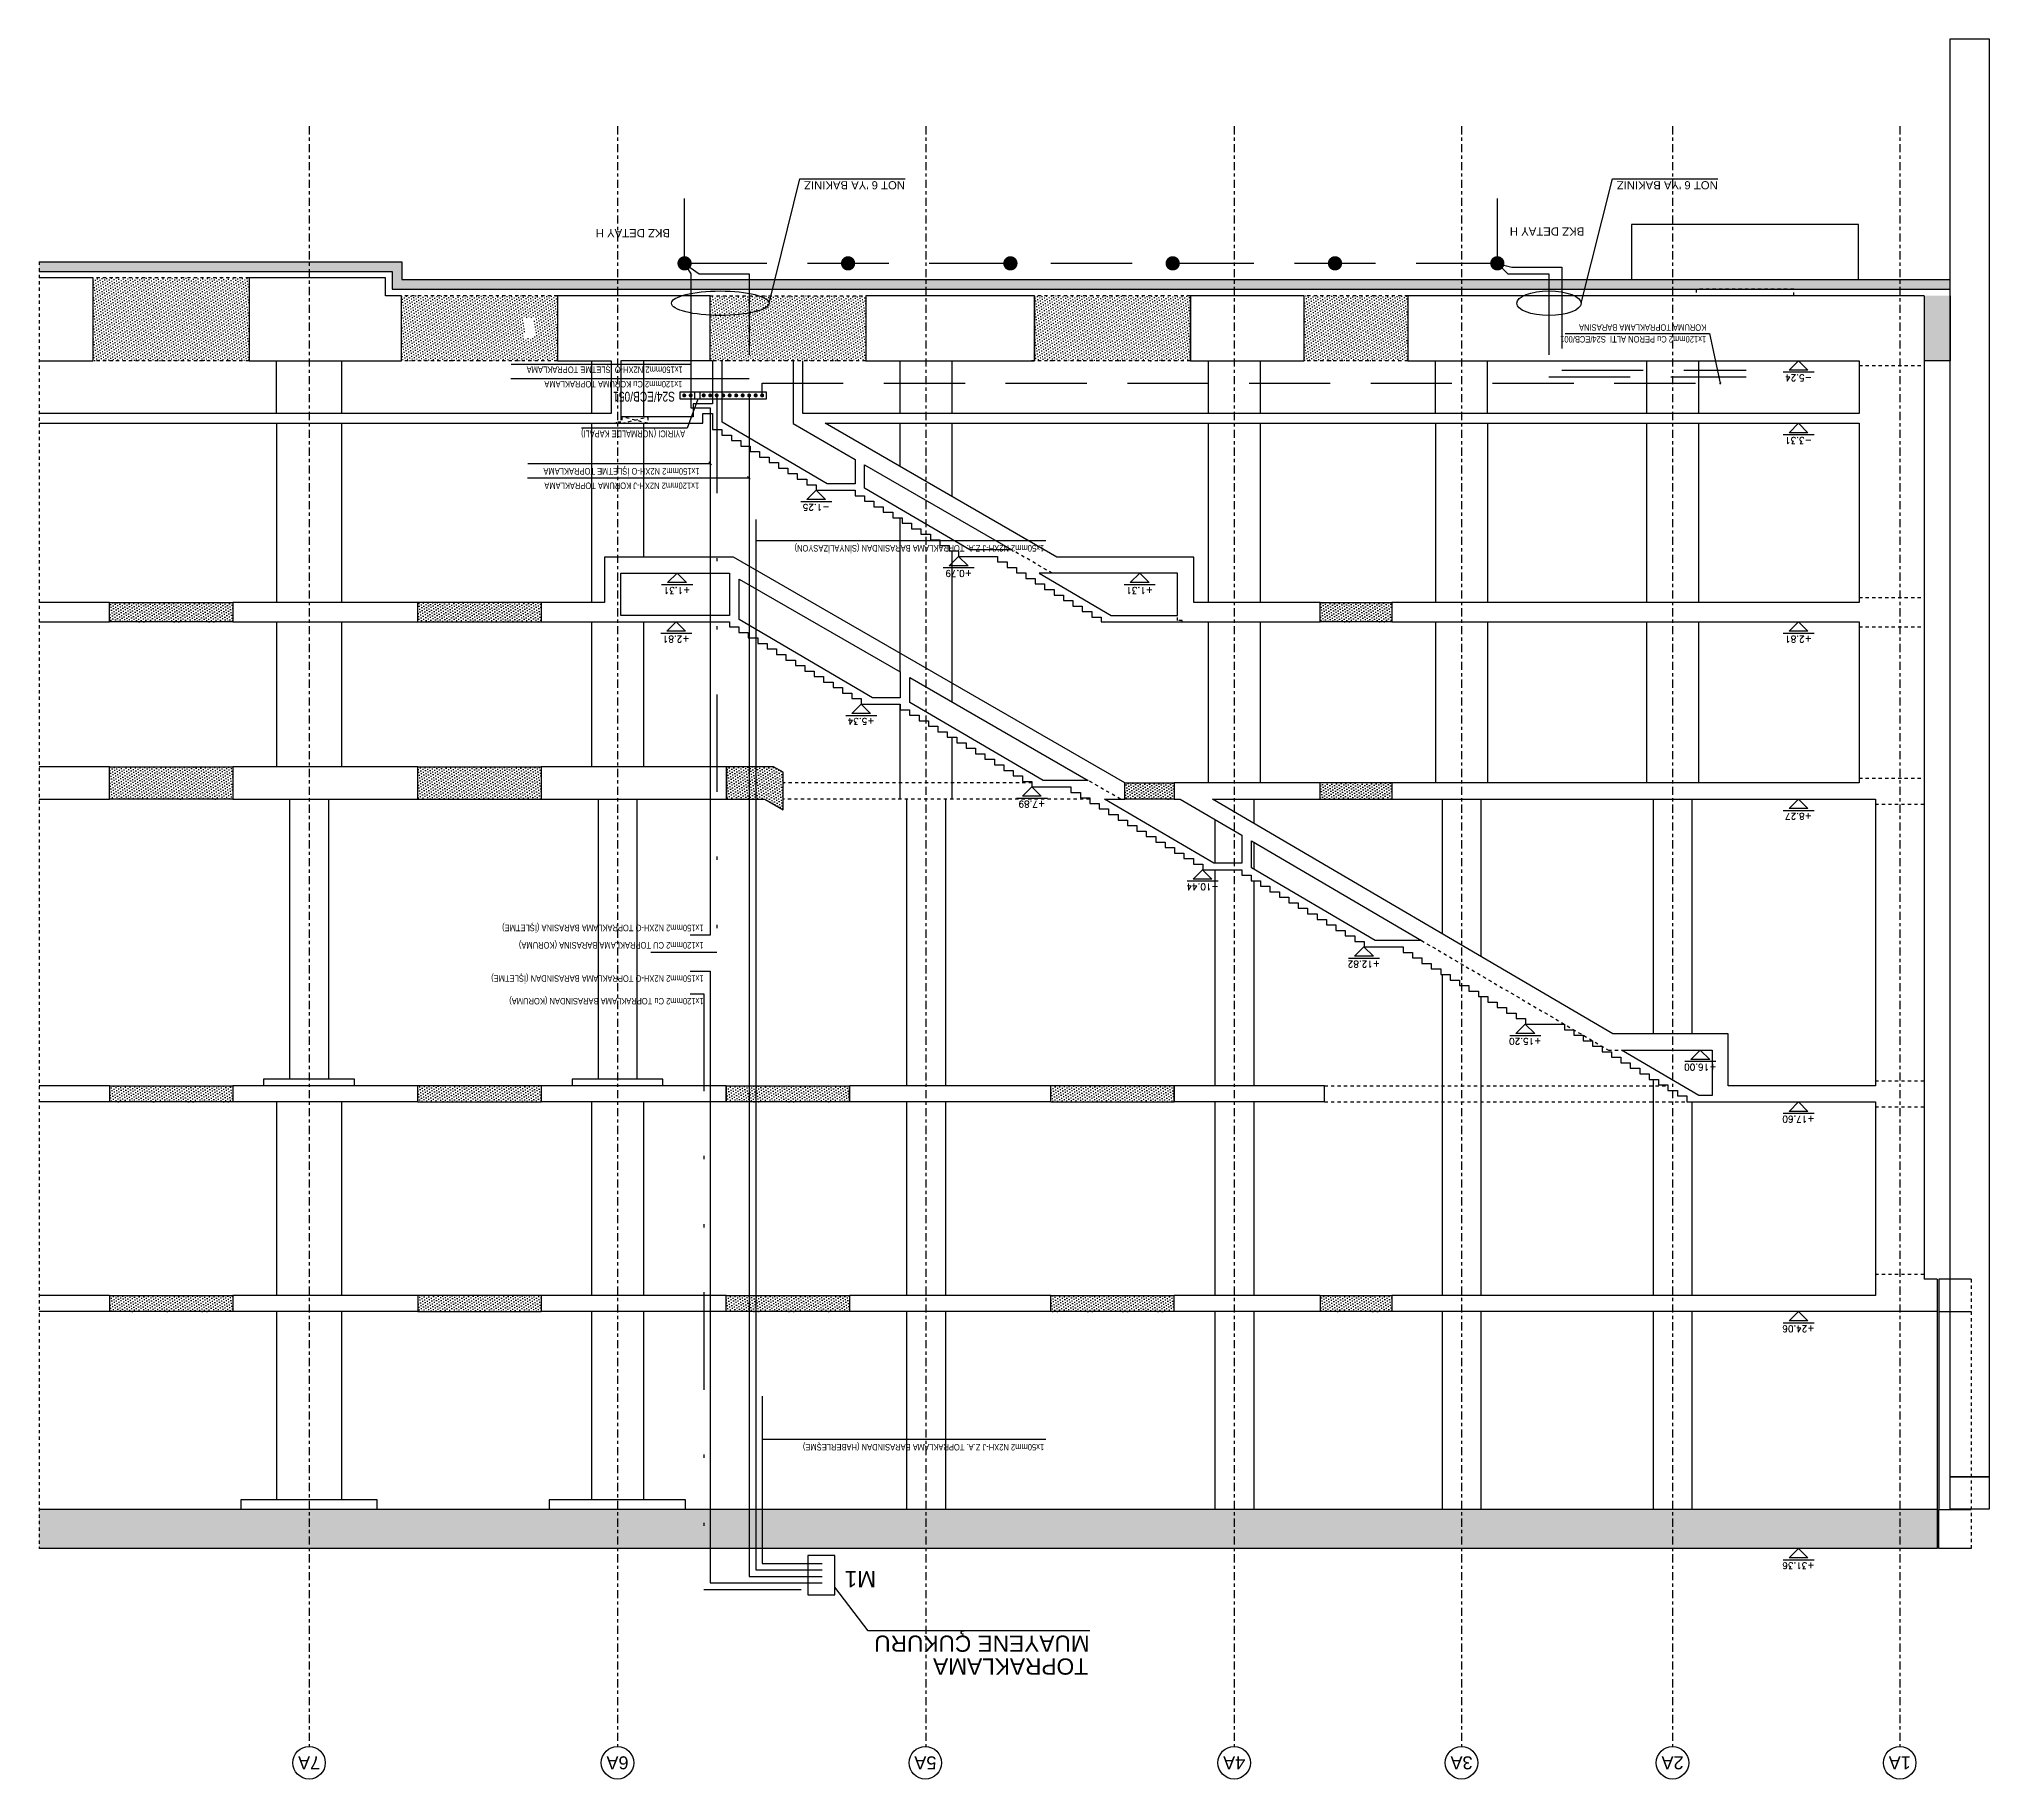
# Model space of a CAD drawing. Header units: metres. Extents: x 400413 to 400858, y 4543778 to 4544107.
# Drawn here: x 400647.8 to 400707.9, y 4543851.9 to 4543905.5 of the extents above; entities that cross this region are included whole.
import ezdxf
from ezdxf.enums import TextEntityAlignment as Align

# ---------------------------------------------------------------- set-up
doc = ezdxf.new("R2010")
doc.units = ezdxf.units.M
for name, pattern in [('ACAD_ISO05W100', [33, 24, -3, 0, -3, 0, -3]), ('AKS', [3, 2.5, -0.25, 0, -0.25]), ('CIZGI', [0.4, 0.25, -0.15]), ('CONTINU', [0]), ('Dash dot dot', [1.8, 0.6, -0.4, 0, -0.4, 0, -0.4]), ('DASHED', [0.75, 0.5, -0.25]), ('Dot', [4, 0, -4]), ('HIDDEN', [0.375, 0.25, -0.125])]:
    doc.linetypes.add(name, pattern=pattern)
for name, color, linetype in [('aks prota', 2, 'AKS'), ('caks prota', 4, 'Continuous'), ('görünüş prota', 4, 'Continuous'), ('inşaat derzi prota', 11, 'Continuous'), ('kesik prota', 2, 'CIZGI'), ('kesit prota', 1, 'Continuous'), ('kesit tarama prota', 252, 'Continuous'), ('kolon tarama prota', 252, 'Continuous'), ('kot prota', 4, 'Continuous'), ('merdiven prota', 2, 'Continuous'), ('PRT-CST-rc_level', 6, 'Continuous'), ('PRT-CST-rc_levermark', 4, 'Continuous'), ('PRT-EL-APANO1', 71, 'Continuous'), ('PRT-EL-EL1', 2, 'Continuous'), ('PRT-EL-TOPRAK_YAZI', 2, 'Continuous'), ('taks prota', 7, 'Continuous'), ('YP-EL-EL1', 2, 'Continuous'), ('YP-EL-topraklama', 1, 'Continuous')]:
    doc.layers.add(name, color=color, linetype=linetype)
doc.layers.add('PRT-KD-kazik', color=172, linetype='Continuous', lineweight=25)
doc.styles.add('OLCU', font='romanstw.shx')
doc.styles.add('PRT-MI-a_Arial-100(250)', font='arial.ttf', dxfattribs={"height": 25})
doc.styles.add('TAKS', font='')
doc.styles.add('Y1', font='arial.ttf', dxfattribs={"width": 0.8, "height": 40})
doc.styles.add('YP-TXT-0100-20', font='arial.ttf', dxfattribs={"height": 0.2})
doc.styles.get('TAKS').set_extended_font_data('Arial Unicode MS')
pattern_1 = [(36, (-9848.199, -34479.178), (-1.4547592, 8.7543451), [0, -7.9375])]
pattern_2 = [(36, (-11907.986, 12014.062), (-1.4547592, 8.754345), [0, -7.9375])]

msp = doc.modelspace()

# ---------------------------------------------------------------- texts
at = {"layer": 'PRT-EL-APANO1', "color": 2, "ltscale": 0.5, "style": 'YP-TXT-0100-20', "width": 0.75}
for s, height, p in [('S24/ECB/051', 0.3, (400667.429, 4543894.653)), ('AYIRICI (NORMALDE KAPALI)', 0.21, (400667.742, 4543893.463, -0.001))]:
    msp.add_text(s, height=height, rotation=180, dxfattribs=at).set_placement(p)
at = {"layer": 'YP-EL-EL1', "style": 'Y1', "width": 0.8}
for s, p in [('KORUMA TOPRAKLAMA BARASINA ', (400699.195, 4543896.733)), ('1x120mm2 Cu PERON ALTI  S24/ECB/001', (400699.195, 4543896.372)), ('1x150mm2 N2XH-O İŞLETME TOPRAKLAMA', (400667.668, 4543895.433)), ('1x120mm2 Cu KORUMA TOPRAKLAMA', (400667.656, 4543894.988)), ('1x150mm2 N2XH-O İŞLETME TOPRAKLAMA', (400668.184, 4543892.303)), ('1x120mm2 N2XH-J KORUMA TOPRAKLAMA', (400668.172, 4543891.858)), ('1x50mm2 N2XH-J Z.A. TOPRAKLAMA BARASINDAN (SİNYALİZASYON)', (400678.8, 4543889.932)), ('1x150mm2 N2XH-O TOPRAKLAMA BARASINA (İŞLETME)', (400668.307, 4543878.233)), ('1x120mm2 CU TOPRAKLAMA BARASINA (KORUMA)', (400668.307, 4543877.698)), ('1x150mm2 N2XH-O TOPRAKLAMA BARASINDAN (İŞLETME)', (400668.307, 4543876.674)), ('1x120mm2 Cu TOPRAKLAMA BARASINDAN (KORUMA)', (400668.307, 4543875.977)), ('1x50mm2 N2XH-J Z.A. TOPRAKLAMA BARASINDAN (HABERLEŞME)', (400678.8, 4543862.234))]:
    msp.add_text(s, height=0.2, rotation=180, dxfattribs=at).set_placement(p)
at = {"layer": 'YP-EL-topraklama', "color": 3, "linetype": 'DASHED', "ltscale": 0.5, "style": 'PRT-MI-a_Arial-100(250)'}
for s, height, p in [("NOT 6 'YA BAKINIZ", 0.25, (400674.515, 4543901.143)), ("NOT 6 'YA BAKINIZ", 0.25, (400699.552, 4543901.143)), ('BKZ DETAY H', 0.25, (400695.437, 4543899.717)), ('BKZ DETAY H', 0.25, (400667.277, 4543899.667)), ('M1', 0.5, (400673.626, 4543858.321)), ('MUAYENE ÇUKURU', 0.5, (400680.204, 4543856.331, -61.285)), ('TOPRAKLAMA', 0.5, (400680.153, 4543855.626, 179.92))]:
    msp.add_text(s, height=height, rotation=180, dxfattribs=at).set_placement(p)

# ---------------------------------------------------------------- blocks, each defined once
blk = doc.blocks.new('KOTK5')
at = {"layer": 'PRT-CST-rc_levermark'}
blk.add_line((217, 160), (-213, 160), dxfattribs=at)
blk.add_lwpolyline([(130, 130), (-130, 130), (0, 0)], close=True, dxfattribs=at)
at = {"layer": 'PRT-CST-rc_level', "style": 'OLCU'}
blk.add_attdef('000.00', text='', height=90, dxfattribs=at).set_placement((0, 193), align=Align.CENTER)
blk = doc.blocks.new('A$Ce2087392')
at = {"layer": 'kesit tarama prota'}
h = blk.add_hatch(color=256, dxfattribs=at)
h.dxf.hatch_style = 1
h.paths.add_polyline_path([(105.1, 0), (105.1, -120), (5952.1, -120), (5952.1, 0)])
h = blk.add_hatch(color=256, dxfattribs=at)
h.dxf.hatch_style = 1
h.paths.add_polyline_path([(145.1, -3660), (65.1, -3660), (65.1, -3860), (145.1, -3860)])
h = blk.add_hatch(dxfattribs=at)
h.set_pattern_fill('AR-CONC', color=256, scale=0.1)
h.set_pattern_definition([(50, (-11907.986, 12014.062), (18.218467, -1.593909), [1.905, -20.955]), (355, (-11907.986, 12014.062), (-3.524342, 19.105685), [1.524, -16.764058]), (100.451445, (-11906.468, 12013.93), (14.694125, 17.511775), [1.619001, -17.809024]), (46.1842, (-11907.986, 12019.142), (27.107904, -4.204233), [2.8575, -31.4325]), (96.63556, (-11905.727, 12018.792), (23.740413, 24.742612), [2.428502, -26.71356]), (351.18415, (-11907.986, 12019.142), (23.740413, 24.742612), [2.285997, -25.145973]), (21, (-11905.446, 12017.872), (15.161439, -10.22652), [1.905, -20.955]), (326, (-11905.446, 12017.872), (6.180203, 18.418797), [1.524, -16.764]), (71.451445, (-11904.183, 12017.02), (21.341642, 8.192277), [1.619001, -17.808994]), (37.5, (-11907.986, 12014.0623), (0.3088603, 8.4555039), [0, -16.5608, 0, -17.018, 0, -16.8275]), (7.5, (-11907.986, 12014.062), (6.6819663, 10.0180575), [0, -9.7028, 0, -16.1798, 0, -6.4135]), (327.5, (-11913.65, 12014.062), (13.5590595, -0.5728744), [0, -6.35, 0, -19.812, 0, -26.289]), (317.5, (-11916.19, 12014.062), (14.812918, 2.542649), [0, -8.255, 0, -13.1572, 0, -18.669])])
h.paths.add_polyline_path([(4864.3, -3880), (65.1, -3880), (65.1, -3910), (4834.3, -3910), (4834.3, -3965), (5952.1, -3965), (5952.1, -3935), (4864.3, -3935)])
at = {"layer": 'kolon tarama prota'}
h = blk.add_hatch(dxfattribs=at)
h.set_pattern_fill('DOTS', color=256, scale=5, angle=36)
h.set_pattern_definition(pattern_1)
h.paths.add_polyline_path([(2005.1, -730), (1785.1, -730), (1785.1, -780), (2005.1, -780)])
h = blk.add_hatch(dxfattribs=at)
h.set_pattern_fill('DOTS', color=256, scale=5, angle=36)
h.set_pattern_definition(pattern_1)
h.paths.add_polyline_path([(2835.1, -730), (2455.1, -730), (2455.1, -780), (2835.1, -780)])
h = blk.add_hatch(dxfattribs=at)
h.set_pattern_fill('DOTS', color=256, scale=5, angle=36)
h.set_pattern_definition([(36, (-9848.199, -33833.178), (-1.4547592, 8.7543451), [0, -7.9375])])
h.paths.add_polyline_path([(3835.1, -730), (3455.1, -730), (3455.1, -780), (3835.1, -780)])
h = blk.add_hatch(dxfattribs=at)
h.set_pattern_fill('DOTS', color=256, scale=5, angle=36)
h.set_pattern_definition(pattern_1)
h.paths.add_polyline_path([(4785.1, -730), (4405.1, -730), (4405.1, -780), (4785.1, -780)])
h = blk.add_hatch(dxfattribs=at)
h.set_pattern_fill('DOTS', color=256, scale=5, angle=36)
h.set_pattern_definition(pattern_1)
h.paths.add_polyline_path([(5735.1, -730), (5355.1, -730), (5355.1, -780), (5735.1, -780)])
h = blk.add_hatch(dxfattribs=at)
h.set_pattern_fill('DOTS', color=256, scale=5, angle=36)
h.set_pattern_definition(pattern_1)
h.paths.add_polyline_path([(2835.1, -1376), (2455.1, -1376), (2455.1, -1426), (2835.1, -1426)])
h = blk.add_hatch(dxfattribs=at)
h.set_pattern_fill('DOTS', color=256, scale=5, angle=36)
h.set_pattern_definition(pattern_1)
h.paths.add_polyline_path([(3835.1, -1376), (3455.1, -1376), (3455.1, -1426), (3835.1, -1426)])
h = blk.add_hatch(dxfattribs=at)
h.set_pattern_fill('DOTS', color=256, scale=5, angle=36)
h.set_pattern_definition(pattern_1)
h.paths.add_polyline_path([(4785.1, -1376), (4405.1, -1376), (4405.1, -1426), (4785.1, -1426)])
h = blk.add_hatch(dxfattribs=at)
h.set_pattern_fill('DOTS', color=256, scale=5, angle=36)
h.set_pattern_definition(pattern_1)
h.paths.add_polyline_path([(5735.1, -1376), (5355.1, -1376), (5355.1, -1426), (5735.1, -1426)])
h = blk.add_hatch(dxfattribs=at)
h.set_pattern_fill('DOTS', color=256, scale=5, angle=36)
h.set_pattern_definition([(36, (-10799.549, -34479.178), (-1.4547592, 8.7543451), [0, -7.9375])])
h.paths.add_polyline_path([(3833.8, -2309), (3716.2, -2309), (3659.4, -2276.2), (3659.4, -2309), (3659.4, -2391.7), (3689.4, -2409), (3833.8, -2409)])
h = blk.add_hatch(dxfattribs=at)
h.set_pattern_fill('DOTS', color=256, scale=5, angle=36)
h.set_pattern_definition(pattern_1)
h.paths.add_polyline_path([(2005.1, -2309), (1785.1, -2309), (1785.1, -2359), (2005.1, -2359)])
h = blk.add_hatch(dxfattribs=at)
h.set_pattern_fill('DOTS', color=256, scale=5, angle=36)
h.set_pattern_definition([(36, (-9178.206, -34479.186), (-1.4547592, 8.7543451), [0, -7.9375])])
h.paths.add_polyline_path([(2607, -2309), (2455.1, -2309), (2455.1, -2359), (2607, -2359)])
h = blk.add_hatch(dxfattribs=at)
h.set_pattern_fill('DOTS', color=256, scale=5, angle=36)
h.set_pattern_definition(pattern_1)
h.paths.add_polyline_path([(4785.1, -2309), (4405.1, -2309), (4405.1, -2409), (4785.1, -2409)])
h = blk.add_hatch(dxfattribs=at)
h.set_pattern_fill('DOTS', color=256, scale=5, angle=36)
h.set_pattern_definition(pattern_1)
h.paths.add_polyline_path([(5735.1, -2309), (5355.1, -2309), (5355.1, -2409), (5735.1, -2409)])
h = blk.add_hatch(dxfattribs=at)
h.set_pattern_fill('DOTS', color=256, scale=5, angle=36)
h.set_pattern_definition(pattern_1)
h.paths.add_polyline_path([(2005.1, -2855), (1785.1, -2855), (1785.1, -2915), (2005.1, -2915)])
h = blk.add_hatch(dxfattribs=at)
h.set_pattern_fill('DOTS', color=256, scale=5, angle=36)
h.set_pattern_definition(pattern_1)
h.paths.add_polyline_path([(4785.1, -2855), (4405.1, -2855), (4405.1, -2915), (4785.1, -2915)])
h = blk.add_hatch(dxfattribs=at)
h.set_pattern_fill('DOTS', color=256, scale=5, angle=36)
h.set_pattern_definition(pattern_1)
h.paths.add_polyline_path([(5735.1, -2855), (5355.1, -2855), (5355.1, -2915), (5735.1, -2915)])
h = blk.add_hatch(dxfattribs=at)
h.set_pattern_fill('DOTS', color=256, scale=5, angle=36)
h.set_pattern_definition(pattern_2)
h.paths.add_polyline_path([(2055.1, -3660), (1735.1, -3660), (1735.1, -3860), (2055.1, -3860)])
h = blk.add_hatch(dxfattribs=at)
h.set_pattern_fill('DOTS', color=256, scale=5, angle=36)
h.set_pattern_definition(pattern_2)
h.paths.add_polyline_path([(2885.1, -3660), (2405.1, -3660), (2405.1, -3860), (2885.1, -3860)])
h = blk.add_hatch(dxfattribs=at)
h.set_pattern_fill('DOTS', color=256, scale=5, angle=36)
h.set_pattern_definition(pattern_2)
h.paths.add_polyline_path([(3885.1, -3660), (3405.1, -3660), (3405.1, -3860), (3885.1, -3860)])
h = blk.add_hatch(dxfattribs=at)
h.set_pattern_fill('DOTS', color=256, scale=5, angle=36)
h.set_pattern_definition(pattern_2)
h.paths.add_polyline_path([(4835.1, -3660), (4355.1, -3660), (4355.1, -3860), (4835.1, -3860)])
h.paths.add_polyline_path([(4456.3, -3790.7), (4456.3, -3729.3), (4426.3, -3729.3), (4426.3, -3790.7)], flags=16)
h = blk.add_hatch(dxfattribs=at)
h.set_pattern_fill('DOTS', color=256, scale=5, angle=36)
h.set_pattern_definition(pattern_2)
h.paths.add_polyline_path([(5785.1, -3660), (5305.1, -3660), (5305.1, -3915), (5785.1, -3915)])
at = {"layer": 'aks prota', "ltscale": 10}
for p, q in [((220.1, -4382.2), (220.1, 610.1)), ((920.1, -4382.2), (920.1, 610.1)), ((1570.1, -4382.2), (1570.1, 610.1)), ((2270.1, -4382.2), (2270.1, 610.1)), ((3220.1, -4382.2), (3220.1, 610.1)), ((4170.1, -4382.2), (4170.1, 610.1)), ((5120.1, -4382.2), (5120.1, 610.1))]:
    blk.add_line(p, q, dxfattribs=at)
at = {"layer": 'caks prota', "ltscale": 0.05}
for centre in [(220.1, 660.1), (920.1, 660.1), (1570.1, 660.1), (2270.5, 660.1), (3221.8, 660.1), (4170.1, 660.1), (5120.1, 660.1)]:
    blk.add_circle(centre, 50, dxfattribs=at)
at = {"layer": 'görünüş prota'}
for p, q in [((860.1, -730), (860.1, -120)), ((980.1, -730), (980.1, -120)), ((1510.1, -730), (1510.1, -120)), ((1630.1, -730), (1630.1, -120)), ((2210.1, -730), (2210.1, -120)), ((2330.1, -730), (2330.1, -120)), ((3160.1, -730), (3160.1, -120)), ((3280.1, -730), (3280.1, -120)), ((4090.1, -730), (4090.1, -150)), ((4250.1, -730), (4250.1, -150)), ((5020.1, -730), (5020.1, -150)), ((5220.1, -730), (5220.1, -150)), ((860.1, -1376), (860.1, -780)), ((980.1, -1445.7), (980.1, -780)), ((1510.1, -1700.7), (1510.1, -780)), ((1630.1, -1768.7), (1630.1, -780)), ((2210.1, -1376), (2210.1, -780)), ((2330.1, -1376), (2330.1, -780)), ((3160.1, -1376), (3160.1, -780)), ((3280.1, -1376), (3280.1, -780)), ((4090.1, -1376), (4090.1, -780)), ((4250.1, -1376), (4250.1, -780)), ((5020.1, -1376), (5020.1, -780)), ((5220.1, -1376), (5220.1, -780)), ((2210.1, -2057.7), (2210.1, -1426)), ((2330.1, -2091.7), (2330.1, -1426)), ((3160.1, -2309.1), (3160.1, -1426)), ((3280.1, -2309.1), (3280.1, -1426)), ((4110.1, -2309), (4110.1, -1446)), ((4230.1, -2309), (4230.1, -1446)), ((5060.1, -2309), (5060.1, -1446)), ((5180.1, -2309), (5180.1, -1446)), ((860.1, -2309), (860.1, -1586)), ((980.1, -2309), (980.1, -1586)), ((1510.1, -2309), (1510.1, -1824)), ((1630.1, -2309), (1630.1, -1894.4)), ((2210.1, -2176.4), (2210.1, -2093.1)), ((2330.1, -2246.8), (2330.1, -2111.7)), ((2210.1, -2309), (2210.1, -2234.4)), ((3140.1, -2499.7), (3140.1, -2309.1)), ((3300.1, -2601.7), (3300.1, -2309.1)), ((840.1, -2855), (840.1, -2359)), ((1000.1, -2855), (1000.1, -2359)), ((1490.1, -2855), (1490.1, -2359)), ((1650.1, -2855), (1650.1, -2359)), ((2190.1, -2855), (2190.1, -2359)), ((2350.1, -2855), (2350.1, -2359)), ((4090.1, -2855), (4090.1, -2409)), ((4250.1, -2855), (4250.1, -2409)), ((5020.1, -2855), (5020.1, -2409)), ((5220.1, -2855), (5220.1, -2409)), ((3140.1, -3074), (3140.1, -2609)), ((3300.1, -3176), (3300.1, -2701.4)), ((840.1, -3467), (840.1, -2915)), ((1000.1, -3467), (1000.1, -2915)), ((1490.1, -3467), (1490.1, -2915)), ((1650.1, -3467), (1650.1, -2915)), ((2190.1, -3467), (2190.1, -2915)), ((2350.1, -3467), (2350.1, -2915)), ((4250.1, -3467), (4250.1, -2915)), ((5020.1, -3467), (5020.1, -2915)), ((5220.1, -3467), (5220.1, -2915)), ((4090.1, -3467), (4090.1, -3055)), ((3140.1, -3467), (3140.1, -3241.5)), ((3300.1, -3467), (3300.1, -3333.9)), ((840.1, -3660), (840.1, -3497)), ((1000.1, -3660), (1000.1, -3497)), ((1490.1, -3497), (1490.1, -3660)), ((1650.1, -3497), (1650.1, -3660)), ((2190.1, -3660), (2190.1, -3497)), ((2350.1, -3660), (2350.1, -3497)), ((3140.1, -3660), (3140.1, -3497)), ((3300.1, -3660), (3300.1, -3497)), ((4090.1, -3660), (4090.1, -3487)), ((4250.1, -3660), (4250.1, -3497)), ((5020.1, -3660), (5020.1, -3497)), ((5220.1, -3497), (5220.1, -3660))]:
    blk.add_line(p, q, dxfattribs=at)
for points in [[(105.1, -730), (105.1, -120)], [(3960.1, -120), (3960.1, -150), (4380.1, -150), (4380.1, -120)], [(4910.1, -120), (4910.1, -150), (5330.1, -150), (5330.1, -120)], [(1785.1, -730), (2005.1, -730)], [(2005.1, -780), (1785.1, -780)], [(2455.1, -730), (2835.1, -730)], [(2835.1, -780), (2455.1, -780)], [(3455.1, -730), (3835.1, -730)], [(3835.1, -780), (3455.1, -780)], [(4785.1, -730), (4405.1, -730)], [(4405.1, -780), (4785.1, -780)], [(5355.1, -730), (5735.1, -730)], [(5735.1, -780), (5355.1, -780)], [(2835.1, -1376), (2455.1, -1376)], [(3455.1, -1376), (3835.1, -1376)], [(4785.1, -1376), (4405.1, -1376)], [(5355.1, -1376), (5735.1, -1376)], [(2455.1, -1426), (2835.1, -1426)], [(3835.1, -1426), (3455.1, -1426)], [(4030.1, -1426), (4030.1, -1446), (4310.1, -1446), (4310.1, -1426)], [(4405.1, -1426), (4785.1, -1426)], [(4980.1, -1426), (4980.1, -1446), (5260.1, -1446), (5260.1, -1426)], [(5735.1, -1426), (5355.1, -1426)], [(3833.6, -2309), (3716.2, -2309), (3659.4, -2276.2), (3659.4, -2391.7), (3689.4, -2409), (3834.6, -2409), (3834.6, -2309)], [(2005.1, -2309), (1785.1, -2309)], [(2454.9, -2309), (2607, -2309)], [(4785.1, -2309), (4405.1, -2309)], [(5355.1, -2309), (5735.1, -2309)], [(1785.1, -2359), (2005.1, -2359)], [(2607, -2359), (2454.9, -2359)], [(4785.1, -2409), (4405.1, -2409)], [(5735.1, -2409), (5355.1, -2409)], [(1785.1, -2855), (2005.1, -2855)], [(4785.1, -2855), (4405.1, -2855)], [(5355.1, -2855), (5735.1, -2855)], [(2005.1, -2915), (1785.1, -2915)], [(4405.1, -2915), (4785.1, -2915)], [(5735.1, -2915), (5355.1, -2915)], [(5952.1, -3935), (4864.3, -3935), (4864.3, -3880), (65.1, -3880)], [(5952.1, -3965), (4834.3, -3965), (4834.3, -3910), (65.1, -3910)], [(346.8, -3910), (346.8, -4080), (1046.8, -4080), (1046.8, -3910)]]:
    blk.add_lwpolyline(points, dxfattribs=at)
at = {"layer": 'görünüş prota', "linetype": 'Dot'}
blk.add_lwpolyline([(546.8, -3860), (546.8, -3880), (846.8, -3880), (846.8, -3860)], dxfattribs=at)
at = {"layer": 'inşaat derzi prota', "linetype": 'ACAD_ISO05W100', "ltscale": 0.03}
for points in [[(295.1, -845), (145.1, -845)], [(295.1, -1361), (145.1, -1361)], [(295.1, -1441), (145.1, -1441)], [(295.1, -2294), (145.1, -2294)], [(345.1, -2374), (145.1, -2374)], [(345.1, -2840), (145.1, -2840)], [(345.1, -2930), (145.1, -2930)], [(345.1, -3645), (145.1, -3645)]]:
    blk.add_lwpolyline(points, dxfattribs=at)
at = {"layer": 'kesik prota', "linetype": 'HIDDEN', "ltscale": 10}
blk.add_lwpolyline([(5952.1, -3965), (5952.1, 0)], dxfattribs=at)
at = {"layer": 'kesik prota', "ltscale": 10}
for points in [[(1693.7, -1873.7), (1117.7, -1536), (1077.7, -1536)], [(2620.5, -2309.1), (2720.3, -2366.7)], [(2430.5, -2855), (2430.6, -2859), (2445.1, -2859), (2445.1, -2875)], [(2830.5, -3005), (2955.2, -3077)], [(4076.3, -3467), (4156.3, -3487), (4156.3, -3467), (4076.3, -3487), (4076.3, -3467)], [(4159.3, -3487), (4159.3, -3471), (4173.8, -3471), (4173.8, -3467)]]:
    blk.add_lwpolyline(points, dxfattribs=at)
at = {"layer": 'kesit prota'}
for p, q in [((105.1, -120), (105.1, 0)), ((105.1, 0), (5952.1, 0)), ((105.1, -120), (5952.1, -120)), ((105.1, -830), (105.1, -730)), ((105.1, -730), (1785.1, -730)), ((295.1, -1376), (295.1, -780)), ((295.1, -780), (1785.1, -780)), ((1785.1, -780), (1785.1, -730)), ((2005.1, -780), (2005.1, -730)), ((2005.1, -730), (2455.1, -730)), ((2005.1, -780), (2455.1, -780)), ((2455.1, -730), (2455.1, -780)), ((2835.1, -730), (3455.1, -730)), ((2835.1, -730), (2835.1, -780)), ((2835.1, -780), (3455.1, -780)), ((3455.1, -780), (3455.1, -730)), ((3835.1, -730), (3835.1, -780)), ((3835.1, -730), (4405.1, -730)), ((3835.1, -780), (4405.1, -780)), ((4405.1, -780), (4405.1, -730)), ((4785.1, -730), (5355.1, -730)), ((4785.1, -780), (4785.1, -730)), ((4785.1, -780), (5355.1, -780)), ((5355.1, -780), (5355.1, -730)), ((5735.1, -730), (5952.1, -730)), ((5735.1, -780), (5735.1, -730)), ((5735.1, -780), (5952.1, -780)), ((105.1, -830), (145.1, -830)), ((145.1, -3860), (145.1, -830)), ((1992.1, -1376), (2455.1, -1376)), ((1992.1, -1376), (1992.1, -1426)), ((2455.1, -1376), (2455.1, -1426)), ((2455.1, -1426), (2455.1, -1376)), ((2835.1, -1376), (3455.1, -1376)), ((2835.1, -1376), (2835.1, -1426)), ((2835.1, -1376), (2835.1, -1426)), ((3455.1, -1426), (3455.1, -1376)), ((3835.1, -1376), (4405.1, -1376)), ((3835.1, -1376), (3835.1, -1426)), ((4405.1, -1426), (4405.1, -1376)), ((4785.1, -1376), (5355.1, -1376)), ((4785.1, -1376), (4785.1, -1426)), ((5355.1, -1426), (5355.1, -1376)), ((5735.1, -1376), (5952.1, -1376)), ((5735.1, -1426), (5735.1, -1376)), ((1992.1, -1426), (2455.1, -1426)), ((2835.1, -1426), (3455.1, -1426)), ((3835.1, -1426), (4405.1, -1426)), ((4785.1, -1426), (5355.1, -1426)), ((5735.1, -1426), (5952.1, -1426)), ((345.1, -2855), (345.1, -2359)), ((345.1, -3660), (345.1, -3497)), ((4159.3, -3660), (4159.3, -3487)), ((4189.3, -3497), (5952.1, -3497)), ((4189.3, -3660), (4189.3, -3497)), ((2405.1, -3660), (2405.1, -3860)), ((2885.1, -3860), (2885.1, -3660)), ((3877.2, -3660), (4159.3, -3660))]:
    blk.add_line(p, q, dxfattribs=at)
for points in [[(295.1, -2309), (295.1, -1426), (748.4, -1426), (748.4, -1586), (1104.1, -1586), (2337.5, -2309), (2005.1, -2309), (2005.1, -2359), (2454.9, -2359), (2454.9, -2309), (2436.3, -2309), (2247.2, -2198.2), (2247.2, -2111.7), (2332.8, -2111.7), (2669.6, -2309.1), (2607, -2309.1), (2607, -2359), (3812.5, -3055), (4209.7, -3055), (4209.7, -2915), (4405.1, -2915), (4405.1, -2855), (3825.2, -2855), (3825.2, -2839.7), (3796.2, -2839.7), (3796.2, -2822.7), (3767.2, -2822.7), (3767.2, -2805.7), (3738.2, -2805.7), (3738.2, -2788.7), (3709.2, -2788.7), (3709.2, -2771.7), (3680.2, -2771.7), (3680.2, -2754.7), (3651.2, -2754.7), (3651.2, -2737.7), (3622.2, -2737.7), (3622.2, -2720.7), (3593.2, -2720.7), (3593.2, -2703.7), (3564.2, -2703.7), (3564.2, -2686.7), (3535.2, -2686.7), (3535.2, -2669.7), (3506.2, -2669.7), (3506.2, -2652.7), (3477.2, -2652.7), (3477.2, -2635.7), (3448.2, -2635.7), (3448.2, -2618.7), (3419.2, -2618.7), (3419.2, -2601.7), (3299.2, -2601.7), (3299.2, -2584.7), (3270.2, -2584.7), (3270.2, -2567.7), (3241.2, -2567.7), (3241.2, -2550.7), (3212.2, -2550.7), (3212.2, -2533.7), (3183.2, -2533.7), (3183.2, -2516.7), (3154.2, -2516.7), (3154.2, -2499.7), (3125.2, -2499.7), (3125.2, -2482.7), (3096.2, -2482.7), (3096.2, -2465.7), (3067.2, -2465.7), (3067.2, -2448.7), (3038.2, -2448.7), (3038.2, -2431.7), (3009.2, -2431.7), (3009.2, -2414.7), (2980.2, -2414.7), (2980.2, -2397.7), (2951.2, -2397.7), (2951.2, -2380.7), (2922.2, -2380.7), (2922.2, -2363.7), (2893.2, -2363.7), (2893.2, -2346.7), (2773.2, -2346.7), (2773.2, -2329.7), (2744.2, -2329.7), (2744.2, -2312.7), (2715.2, -2312.7), (2715.2, -2295.7), (2686.2, -2295.7), (2686.2, -2278.7), (2657.2, -2278.7), (2657.2, -2261.7), (2628.2, -2261.7), (2628.2, -2244.7), (2599.2, -2244.7), (2599.2, -2227.7), (2570.2, -2227.7), (2570.2, -2210.7), (2541.2, -2210.7), (2541.2, -2193.7), (2512.2, -2193.7), (2512.2, -2176.7), (2483.2, -2176.7), (2483.2, -2159.7), (2454.2, -2159.7), (2454.2, -2142.7), (2425.2, -2142.7), (2425.2, -2125.7), (2396.2, -2125.7), (2396.2, -2108.7), (2367.2, -2108.7), (2367.2, -2091.7), (2247.2, -2091.7), (2247.2, -2074.7), (2218.2, -2074.7), (2218.2, -2057.7), (2189.2, -2057.7), (2189.2, -2040.7), (2160.2, -2040.7), (2160.2, -2023.7), (2131.2, -2023.7), (2131.2, -2006.7), (2102.2, -2006.7), (2102.2, -1989.7), (2073.2, -1989.7), (2073.2, -1972.7), (2044.2, -1972.7), (2044.2, -1955.7), (2015.2, -1955.7), (2015.2, -1938.7), (1986.2, -1938.7), (1986.2, -1921.7), (1957.2, -1921.7), (1957.2, -1904.7), (1928.2, -1904.7), (1928.2, -1887.7), (1899.2, -1887.7), (1899.2, -1870.7), (1870.2, -1870.7), (1870.2, -1853.7), (1750.2, -1853.7), (1750.2, -1836.7), (1721.2, -1836.7), (1721.2, -1819.7), (1692.2, -1819.7), (1692.2, -1802.7), (1663.2, -1802.7), (1663.2, -1785.7), (1634.2, -1785.7), (1634.2, -1768.7), (1605.2, -1768.7), (1605.2, -1751.7), (1576.2, -1751.7), (1576.2, -1734.7), (1547.2, -1734.7), (1547.2, -1717.7), (1518.2, -1717.7), (1518.2, -1700.7), (1489.2, -1700.7), (1489.2, -1683.7), (1460.2, -1683.7), (1460.2, -1666.7), (1431.2, -1666.7), (1431.2, -1649.7), (1402.2, -1649.7), (1402.2, -1632.7), (1373.2, -1632.7), (1373.2, -1615.7), (1253.2, -1615.7), (1253.2, -1598.7), (1224.2, -1598.7), (1224.2, -1581.7), (1195.2, -1581.7), (1195.2, -1564.7), (1166.2, -1564.7), (1166.2, -1547.7), (1137.2, -1547.7), (1137.2, -1530.7), (1108.2, -1530.7), (1108.2, -1513.7), (1079.2, -1513.7), (1079.2, -1496.7), (1050.2, -1496.7), (1050.2, -1479.7), (1021.2, -1479.7), (1021.2, -1462.7), (992.2, -1462.7), (992.2, -1445.7), (963.2, -1445.7), (963.2, -1428.7), (934.2, -1428.7), (934.2, -1411.7), (905.2, -1411.7), (905.2, -1394.7), (876.2, -1394.7), (876.2, -1376), (295.1, -1376)], [(345.1, -2359), (1785.1, -2359), (1785.1, -2309), (295.1, -2309)], [(3834.6, -2409), (4405.1, -2409), (4405.1, -2309), (3834.6, -2309), (3834.6, -2409)], [(5952.1, -2309), (5735.1, -2309), (5735.1, -2409), (5952.1, -2409)], [(3269.2, -2683.6), (2720.3, -2366.7), (2858.8, -2366.7), (3269.2, -2607.3), (3269.2, -2683.6)], [(3299.2, -2621.7), (3384.8, -2621.7), (3795.2, -2862.3), (3795.2, -2987.3), (3299.2, -2700.9), (3299.2, -2621.7)], [(5952.1, -3467), (3907.2, -3467), (3907.2, -3497), (3877.2, -3497), (3877.2, -3448), (3848.2, -3448), (3848.2, -3431), (3819.2, -3431), (3819.2, -3414), (3790.2, -3414), (3790.2, -3397), (3761.2, -3397), (3761.2, -3380), (3732.2, -3380), (3732.2, -3363), (3703.2, -3363), (3703.2, -3346), (3674.2, -3346), (3674.2, -3329), (3645.2, -3329), (3645.2, -3312), (3616.2, -3312), (3616.2, -3295), (3587.2, -3295), (3587.2, -3278), (3558.2, -3278), (3558.2, -3261), (3438.2, -3261), (3438.2, -3244), (3409.2, -3244), (3409.2, -3227), (3380.2, -3227), (3380.2, -3210), (3351.2, -3210), (3351.2, -3193), (3322.2, -3193), (3322.2, -3176), (3293.2, -3176), (3293.2, -3159), (3264.2, -3159), (3264.2, -3142), (3235.2, -3142), (3235.2, -3125), (3206.2, -3125), (3206.2, -3108), (3177.2, -3108), (3177.2, -3091), (3148.2, -3091), (3148.2, -3074), (3119.2, -3074), (3119.2, -3057), (2999.2, -3057), (2999.2, -3040), (2970.2, -3040), (2970.2, -3023), (2941.2, -3023), (2941.2, -3006), (2912.2, -3006), (2912.2, -2989), (2883.2, -2989), (2883.2, -2972), (2854.2, -2972), (2854.2, -2955), (2825.2, -2955), (2825.2, -2938), (2796.2, -2938), (2796.2, -2921), (2767.2, -2921), (2767.2, -2904), (2738.2, -2904), (2738.2, -2887), (2709.2, -2887), (2709.2, -2870), (2680.2, -2870), (2680.2, -2855), (2005.1, -2855), (2005.1, -2915), (2395.1, -2915), (2395.1, -3055), (2817.1, -3055), (3530.7, -3467), (345.1, -3467), (345.1, -2915), (1785.1, -2915), (1785.1, -2855), (345.1, -2855)], [(3825.2, -2875), (4159.7, -2875), (4159.7, -3005), (3825.2, -3005), (3825.2, -2875)], [(5952.1, -2855), (5735.1, -2855), (5735.1, -2915), (5952.1, -2915)], [(3409.2, -3339.1), (2955.2, -3077)], [(2955.2, -3077), (3084.8, -3077), (3409.2, -3267.2), (3409.2, -3339.1)], [(3438.2, -3355.9), (3438.2, -3281), (3523.8, -3281), (3847.2, -3470.6), (3847.2, -3660)], [(3629.3, -3660), (3629.3, -3466.2), (3438.2, -3355.9)], [(345.1, -3497), (3599.3, -3497), (3599.3, -3660)], [(3877.2, -3660), (3877.2, -3527), (3937.2, -3527), (3937.2, -3487), (4159.3, -3487)], [(65.1, -3860), (65.1, -3860), (65.1, -3660), (145.1, -3660)], [(145.1, -3860), (1735.1, -3860), (1735.1, -3660), (345.1, -3660)], [(2405.1, -3660), (2055.1, -3660), (2055.1, -3860), (2405.1, -3860), (2405.1, -3660)], [(3405.1, -3660), (2885.1, -3660), (2885.1, -3860), (3405.1, -3860), (3405.1, -3660)], [(3877.2, -3660), (3885.1, -3660), (3885.1, -3860), (4355.1, -3860), (4355.1, -3660), (4189.3, -3660)], [(4884.3, -3915), (5305.1, -3915), (5305.1, -3660), (4835.1, -3660), (4835.1, -3860), (4884.3, -3860), (4884.3, -3915)], [(5952.1, -3660), (5785.1, -3660), (5785.1, -3915)], [(5785.1, -3915), (5952.1, -3915)]]:
    blk.add_lwpolyline(points, dxfattribs=at)
at = {"layer": 'kesit prota', "linetype": 'Dot'}
for points in [[(1992.1, -1376), (876.2, -1376)], [(1992.1, -1426), (934.2, -1426)], [(2715.2, -2309.1), (3659.4, -2309.1)], [(2893.2, -2359.1), (3659.4, -2359)], [(1735.1, -3660), (2055.1, -3660)], [(2405.1, -3660), (2895.1, -3660)], [(3405.1, -3660), (3877.2, -3660)], [(4355.1, -3660), (4835.1, -3660)], [(5305.1, -3660), (5785.1, -3660)], [(1735.1, -3860), (2055.1, -3860)], [(2405.1, -3860), (2895.1, -3860)], [(3885.1, -3860), (3405.1, -3860)], [(4355.1, -3860), (4835.1, -3860)], [(5305.1, -3915), (5785.1, -3915)]]:
    blk.add_lwpolyline(points, dxfattribs=at)
at = {"layer": 'kesit prota'}
for points in [[(838.9, -1396), (1077.7, -1536), (798.4, -1536), (798.4, -1396)], [(1693.7, -1873.7), (1835.8, -1873.7), (2217.2, -2097.3), (2217.2, -2180.6)], [(4785.1, -2409), (5355.1, -2409), (5355.1, -2309), (4785.1, -2309)], [(2445.1, -3005), (2871, -3005), (2649.2, -2875), (2445.1, -2875)], [(4785.1, -2915), (5355.1, -2915), (5355.1, -2855), (4785.1, -2855)]]:
    blk.add_lwpolyline(points, close=True, dxfattribs=at)
at = {"layer": 'kolon tarama prota'}
for points in [[(0, 0), (100.1, 0), (100.1, -120), (0, -120)], [(100.1, -730), (100.1, -120)], [(0, -830), (100.1, -830), (100.1, -730), (0, -730)]]:
    blk.add_lwpolyline(points, dxfattribs=at)
at = {"layer": 'kolon tarama prota', "linetype": 'HIDDEN'}
blk.add_lwpolyline([(0, -830), (0, 0)], dxfattribs=at)
at = {"layer": 'merdiven prota'}
for p, q in [((3455.1, -1376), (3455.1, -1426)), ((3835.1, -1426), (3835.1, -1376))]:
    blk.add_line(p, q, dxfattribs=at)
at = {"layer": 'PRT-KD-kazik'}
for points in [[(-54.9, -121.2), (65.1, -121.2), (65.1, -221.2), (-54.9, -221.2)], [(-54.9, -221.2), (65.1, -221.2), (65.1, -4651.2), (-54.9, -4651.2)]]:
    blk.add_lwpolyline(points, close=True, dxfattribs=at)
at = {"layer": 'kot prota', "linetype": 'CONTINU', "ltscale": 0.1}
ref = blk.add_blockref('KOTK5', (532.1, 0), dxfattribs=dict(at, xscale=-0.2222222222222222, yscale=0.2222222222222222, zscale=0.2222222222222222))
ref.add_attrib('000.00', '+31.36', dxfattribs={"layer": 'PRT-CST-rc_level', "height": 20, "style": 'OLCU'}).set_placement((532.1, 42.9), align=Align.CENTER)
ref = blk.add_blockref('KOTK5', (532.1, -730), dxfattribs=dict(at, xscale=-0.2222222222222222, yscale=0.2222222222222222, zscale=0.2222222222222222))
ref.add_attrib('000.00', '+24.06', dxfattribs={"layer": 'PRT-CST-rc_level', "height": 20, "style": 'OLCU'}).set_placement((532.1, -687.1), align=Align.CENTER)
ref = blk.add_blockref('KOTK5', (532.1, -1376), dxfattribs=dict(at, xscale=-0.2222222222222222, yscale=0.2222222222222222, zscale=0.2222222222222222))
ref.add_attrib('000.00', '+17.60', dxfattribs={"layer": 'PRT-CST-rc_level', "height": 20, "style": 'OLCU'}).set_placement((532.1, -1333.1), align=Align.CENTER)
ref = blk.add_blockref('KOTK5', (834.4, -1536), dxfattribs=dict(at, xscale=-0.2222222222222222, yscale=0.2222222222222222, zscale=0.2222222222222222))
ref.add_attrib('000.00', '+16.00', dxfattribs={"layer": 'PRT-CST-rc_level', "height": 20, "style": 'OLCU'}).set_placement((834.4, -1493.1), align=Align.CENTER)
ref = blk.add_blockref('KOTK5', (1373.6, -1615.7), dxfattribs=dict(at, xscale=-0.2222222222222222, yscale=0.2222222222222222, zscale=0.2222222222222222))
ref.add_attrib('000.00', '+15.20', dxfattribs={"layer": 'PRT-CST-rc_level', "height": 20, "style": 'OLCU'}).set_placement((1373.6, -1572.8), align=Align.CENTER)
ref = blk.add_blockref('KOTK5', (1870.6, -1853.7), dxfattribs=dict(at, xscale=-0.2222222222222222, yscale=0.2222222222222222, zscale=0.2222222222222222))
ref.add_attrib('000.00', '+12.82', dxfattribs={"layer": 'PRT-CST-rc_level', "height": 20, "style": 'OLCU'}).set_placement((1870.6, -1810.8), align=Align.CENTER)
ref = blk.add_blockref('KOTK5', (2367.6, -2091.7), dxfattribs=dict(at, xscale=-0.2222222222222222, yscale=0.2222222222222222, zscale=0.2222222222222222))
ref.add_attrib('000.00', '+10.44', dxfattribs={"layer": 'PRT-CST-rc_level', "height": 20, "style": 'OLCU'}).set_placement((2367.6, -2048.8), align=Align.CENTER)
ref = blk.add_blockref('KOTK5', (532.1, -2309), dxfattribs=dict(at, xscale=-0.2222222222222222, yscale=0.2222222222222222, zscale=0.2222222222222222))
ref.add_attrib('000.00', '+8.27', dxfattribs={"layer": 'PRT-CST-rc_level', "height": 20, "style": 'OLCU'}).set_placement((532.1, -2266.1), align=Align.CENTER)
ref = blk.add_blockref('KOTK5', (2893.6, -2346.7), dxfattribs=dict(at, xscale=-0.2222222222222222, yscale=0.2222222222222222, zscale=0.2222222222222222))
ref.add_attrib('000.00', '+7.89', dxfattribs={"layer": 'PRT-CST-rc_level', "height": 20, "style": 'OLCU'}).set_placement((2893.6, -2303.8), align=Align.CENTER)
ref = blk.add_blockref('KOTK5', (3419.6, -2601.7), dxfattribs=dict(at, xscale=-0.2222222222222222, yscale=0.2222222222222222, zscale=0.2222222222222222))
ref.add_attrib('000.00', '+5.34', dxfattribs={"layer": 'PRT-CST-rc_level', "height": 20, "style": 'OLCU'}).set_placement((3419.6, -2558.8), align=Align.CENTER)
ref = blk.add_blockref('KOTK5', (532.1, -2855), dxfattribs=dict(at, xscale=-0.2222222222222222, yscale=0.2222222222222222, zscale=0.2222222222222222))
ref.add_attrib('000.00', '+2.81', dxfattribs={"layer": 'PRT-CST-rc_level', "height": 20, "style": 'OLCU'}).set_placement((532.1, -2812.1), align=Align.CENTER)
ref = blk.add_blockref('KOTK5', (3989.3, -2855), dxfattribs=dict(at, xscale=-0.2222222222222222, yscale=0.2222222222222222, zscale=0.2222222222222222))
ref.add_attrib('000.00', '+2.81', dxfattribs={"layer": 'PRT-CST-rc_level', "height": 20, "style": 'OLCU'}).set_placement((3989.3, -2812.1), align=Align.CENTER)
ref = blk.add_blockref('KOTK5', (2561.5, -3005), dxfattribs=dict(at, xscale=-0.2222222222222222, yscale=0.2222222222222222, zscale=0.2222222222222222))
ref.add_attrib('000.00', '+1.31', dxfattribs={"layer": 'PRT-CST-rc_level', "height": 20, "style": 'OLCU'}).set_placement((2561.5, -2962.1), align=Align.CENTER)
ref = blk.add_blockref('KOTK5', (3986.7, -3005), dxfattribs=dict(at, xscale=-0.2222222222222222, yscale=0.2222222222222222, zscale=0.2222222222222222))
ref.add_attrib('000.00', '+1.31', dxfattribs={"layer": 'PRT-CST-rc_level', "height": 20, "style": 'OLCU'}).set_placement((3986.7, -2962.1), align=Align.CENTER)
ref = blk.add_blockref('KOTK5', (3119.2, -3057), dxfattribs=dict(at, xscale=-0.2222222222222222, yscale=0.2222222222222222, zscale=0.2222222222222222))
ref.add_attrib('000.00', '+0.79', dxfattribs={"layer": 'PRT-CST-rc_level', "height": 20, "style": 'OLCU'}).set_placement((3119.2, -3014.1), align=Align.CENTER)
ref = blk.add_blockref('KOTK5', (3558.2, -3261), dxfattribs=dict(at, xscale=-0.2222222222222222, yscale=0.2222222222222222, zscale=0.2222222222222222))
ref.add_attrib('000.00', '-1.25', dxfattribs={"layer": 'PRT-CST-rc_level', "height": 20, "style": 'OLCU'}).set_placement((3558.2, -3218.1), align=Align.CENTER)
ref = blk.add_blockref('KOTK5', (532.1, -3467), dxfattribs=dict(at, xscale=-0.2222222222222222, yscale=0.2222222222222222, zscale=0.2222222222222222))
ref.add_attrib('000.00', '-3.31', dxfattribs={"layer": 'PRT-CST-rc_level', "height": 20, "style": 'OLCU'}).set_placement((532.1, -3424.1), align=Align.CENTER)
ref = blk.add_blockref('KOTK5', (532.1, -3660), dxfattribs=dict(at, xscale=-0.2222222222222222, yscale=0.2222222222222222, zscale=0.2222222222222222))
ref.add_attrib('000.00', '-5.24', dxfattribs={"layer": 'PRT-CST-rc_level', "height": 20, "style": 'OLCU'}).set_placement((532.1, -3617.1), align=Align.CENTER)
at = {"layer": 'taks prota', "style": 'TAKS'}
for s, p in [('1A', (220.1, 660.1)), ('2A', (920.1, 660.1)), ('3A', (1570.1, 660.1)), ('4A', (2270.5, 660.1)), ('5A', (3221.8, 660.1)), ('6A', (4170.1, 660.1)), ('7A', (5120.1, 660.1))]:
    blk.add_text(s, height=40, rotation=359.50517, dxfattribs=at).set_placement(p, align=Align.MIDDLE_CENTER)

# ---------------------------------------------------------------- linework, layer by layer
at = {"layer": 'PRT-EL-EL1'}
for points in [[(400670.33, 4543897.383), (400671.273, 4543901.216), (400674.515, 4543901.216)], [(400695.345, 4543897.383), (400696.31, 4543901.216), (400699.552, 4543901.216)]]:
    msp.add_lwpolyline(points, dxfattribs=at)
at = {"layer": 'PRT-EL-EL1', "color": 4, "ltscale": 5}
for points in [[(400667.724, 4543898.611), (400667.915, 4543898.288), (400667.915, 4543898.288), (400667.915, 4543898.288), (400667.915, 4543894.542)], [(400667.915, 4543894.542), (400667.915, 4543894.161), (400668.515, 4543894.161), (400668.515, 4543877.913), (400667.898, 4543877.913)], [(400669.715, 4543894.542), (400669.715, 4543858.154), (400671.966, 4543858.154)], [(400669.915, 4543890.721), (400669.915, 4543858.354), (400671.966, 4543858.354)], [(400667.898, 4543876.804), (400668.515, 4543876.804), (400668.515, 4543857.954), (400671.968, 4543857.954)], [(400670.115, 4543863.703), (400670.115, 4543858.554), (400671.966, 4543858.554)]]:
    msp.add_lwpolyline(points, dxfattribs=at)
at = {"layer": 'PRT-EL-EL1', "color": 4, "linetype": 'Dash dot dot', "ltscale": 5}
for points in [[(400668.715, 4543894.53), (400668.715, 4543877.377), (400666.683, 4543877.377)], [(400667.898, 4543876.107), (400668.315, 4543876.107), (400668.315, 4543857.754), (400671.968, 4543857.754)]]:
    msp.add_lwpolyline(points, dxfattribs=at)
at = {"layer": 'PRT-EL-EL1'}
for centre, major_axis, ratio in [((400668.825, 4543897.383), (1.505, 0), 0.25067), ((400694.352, 4543897.383), (0.993, 0), 0.380059)]:
    msp.add_ellipse(centre, major_axis=major_axis, ratio=ratio, dxfattribs=at)
at = {"layer": 'PRT-EL-TOPRAK_YAZI', "color": 2, "ltscale": 0.5}
for p, q in [((400668.038, 4543894.426), (400668.038, 4543894.657)), ((400668.208, 4543894.426), (400668.208, 4543894.657))]:
    msp.add_line(p, q, dxfattribs=at)
at = {"layer": 'PRT-EL-TOPRAK_YAZI', "ltscale": 0.5}
msp.add_lwpolyline([(400668.135, 4543894.426), (400667.808, 4543893.535), (400664.551, 4543893.535)], dxfattribs=at)
at = {"layer": 'PRT-EL-TOPRAK_YAZI', "color": 2, "ltscale": 0.5}
msp.add_lwpolyline([(400667.594, 4543894.657), (400670.236, 4543894.657), (400670.236, 4543894.426), (400667.594, 4543894.426)], close=True, dxfattribs=at)
at = {"layer": 'PRT-EL-TOPRAK_YAZI', "color": 4, "linetype": 'Continuous', "const_width": 0.0617}
for points in [[(400667.743, 4543894.53, -1), (400667.686, 4543894.554, -1)], [(400667.943, 4543894.53, -1), (400667.886, 4543894.554, -1)], [(400668.343, 4543894.53, -1), (400668.286, 4543894.554, -1)], [(400668.543, 4543894.53, -1), (400668.486, 4543894.554, -1)], [(400668.743, 4543894.53, -1), (400668.686, 4543894.554, -1)], [(400668.943, 4543894.53, -1), (400668.886, 4543894.554, -1)], [(400669.143, 4543894.53, -1), (400669.086, 4543894.554, -1)], [(400669.343, 4543894.53, -1), (400669.286, 4543894.554, -1)], [(400669.543, 4543894.53, -1), (400669.486, 4543894.554, -1)], [(400669.743, 4543894.53, -1), (400669.686, 4543894.554, -1)], [(400669.943, 4543894.53, -1), (400669.886, 4543894.554, -1)], [(400670.143, 4543894.53, -1), (400670.086, 4543894.554, -1)]]:
    msp.add_lwpolyline(points, format="xyb", close=True, dxfattribs=at)
at = {"layer": 'YP-EL-EL1'}
for p, q in [((400662.384, 4543895.507), (400667.915, 4543895.507)), ((400662.372, 4543895.062), (400669.715, 4543895.062)), ((400668.559, 4543892.402), (400668.47, 4543892.491)), ((400662.887, 4543892.001), (400669.703, 4543892.001)), ((400662.899, 4543892.446), (400668.515, 4543892.446)), ((400669.747, 4543891.957), (400669.658, 4543892.046)), ((400669.915, 4543890.076), (400678.854, 4543890.076)), ((400670.115, 4543862.377), (400678.854, 4543862.377))]:
    msp.add_line(p, q, dxfattribs=at)
for points in [[(400694.855, 4543896.446), (400699.301, 4543896.446), (400699.627, 4543894.916)], [(400699.562, 4543895.339), (400699.522, 4543895.293)], [(400699.605, 4543895.139), (400699.565, 4543895.093)], [(400699.647, 4543894.939), (400699.608, 4543894.893)]]:
    msp.add_lwpolyline(points, dxfattribs=at)
at = {"layer": 'YP-EL-topraklama', "color": 6}
for p, q in [((400667.724, 4543898.611), (400667.724, 4543900.611)), ((400692.762, 4543898.611), (400692.762, 4543900.611))]:
    msp.add_line(p, q, dxfattribs=at)
at = {"layer": 'YP-EL-topraklama', "color": 2, "linetype": 'Continuous'}
for p, q in [((400673.381, 4543856.48, -1), (400672.356, 4543857.817)), ((400680.21, 4543856.48, -1), (400673.381, 4543856.48, -1))]:
    msp.add_line(p, q, dxfattribs=at)
at = {"layer": 'YP-EL-topraklama', "color": 3, "linetype": 'Continuous', "const_width": 0.22, "flags": 128}
for points in [[(400667.833, 4543898.594, 1), (400667.616, 4543898.628, 1)], [(400672.87, 4543898.594, 1), (400672.653, 4543898.628, 1)], [(400677.87, 4543898.594, 1), (400677.653, 4543898.628, 1)], [(400682.87, 4543898.594, 1), (400682.653, 4543898.628, 1)], [(400687.87, 4543898.594, 1), (400687.653, 4543898.628, 1)], [(400692.87, 4543898.594, 1), (400692.653, 4543898.628, 1)]]:
    msp.add_lwpolyline(points, format="xyb", close=True, dxfattribs=at)
at = {"layer": 'YP-EL-topraklama', "color": 5, "linetype": 'DASHED', "ltscale": 5}
for points in [[(400692.762, 4543898.611), (400667.724, 4543898.611)], [(400667.724, 4543898.611), (400668.173, 4543898.289), (400669.715, 4543898.289), (400669.715, 4543894.542)], [(400692.762, 4543898.611), (400693.211, 4543898.489), (400694.752, 4543898.489), (400694.752, 4543895.316), (400700.431, 4543895.316)], [(400692.762, 4543898.611), (400693.082, 4543898.289), (400694.352, 4543898.289), (400694.352, 4543895.116), (400700.431, 4543895.116)], [(400670.115, 4543894.542), (400670.115, 4543894.916), (400699.947, 4543894.916)]]:
    msp.add_lwpolyline(points, dxfattribs=at)
at = {"layer": 'YP-EL-topraklama', "color": 2}
msp.add_lwpolyline([(400671.525, 4543857.582), (400672.356, 4543857.582), (400672.356, 4543858.795), (400671.525, 4543858.795)], close=True, dxfattribs=at)

# ---------------------------------------------------------------- block references
at = {"xscale": 0.01, "yscale": 0.01, "zscale": 0.01, "rotation": 180}
msp.add_blockref('A$Ce2087392', (400707.359, 4543859.012), dxfattribs=at)

msp.set_redraw_order([(e.dxf.handle, doc.entitydb.next_handle()) for e in msp.query("TEXT MTEXT ATTDEF DIMENSION ARC_DIMENSION")])  # texts and dimensions are drawn at this point

doc.saveas('drawing.dxf')
